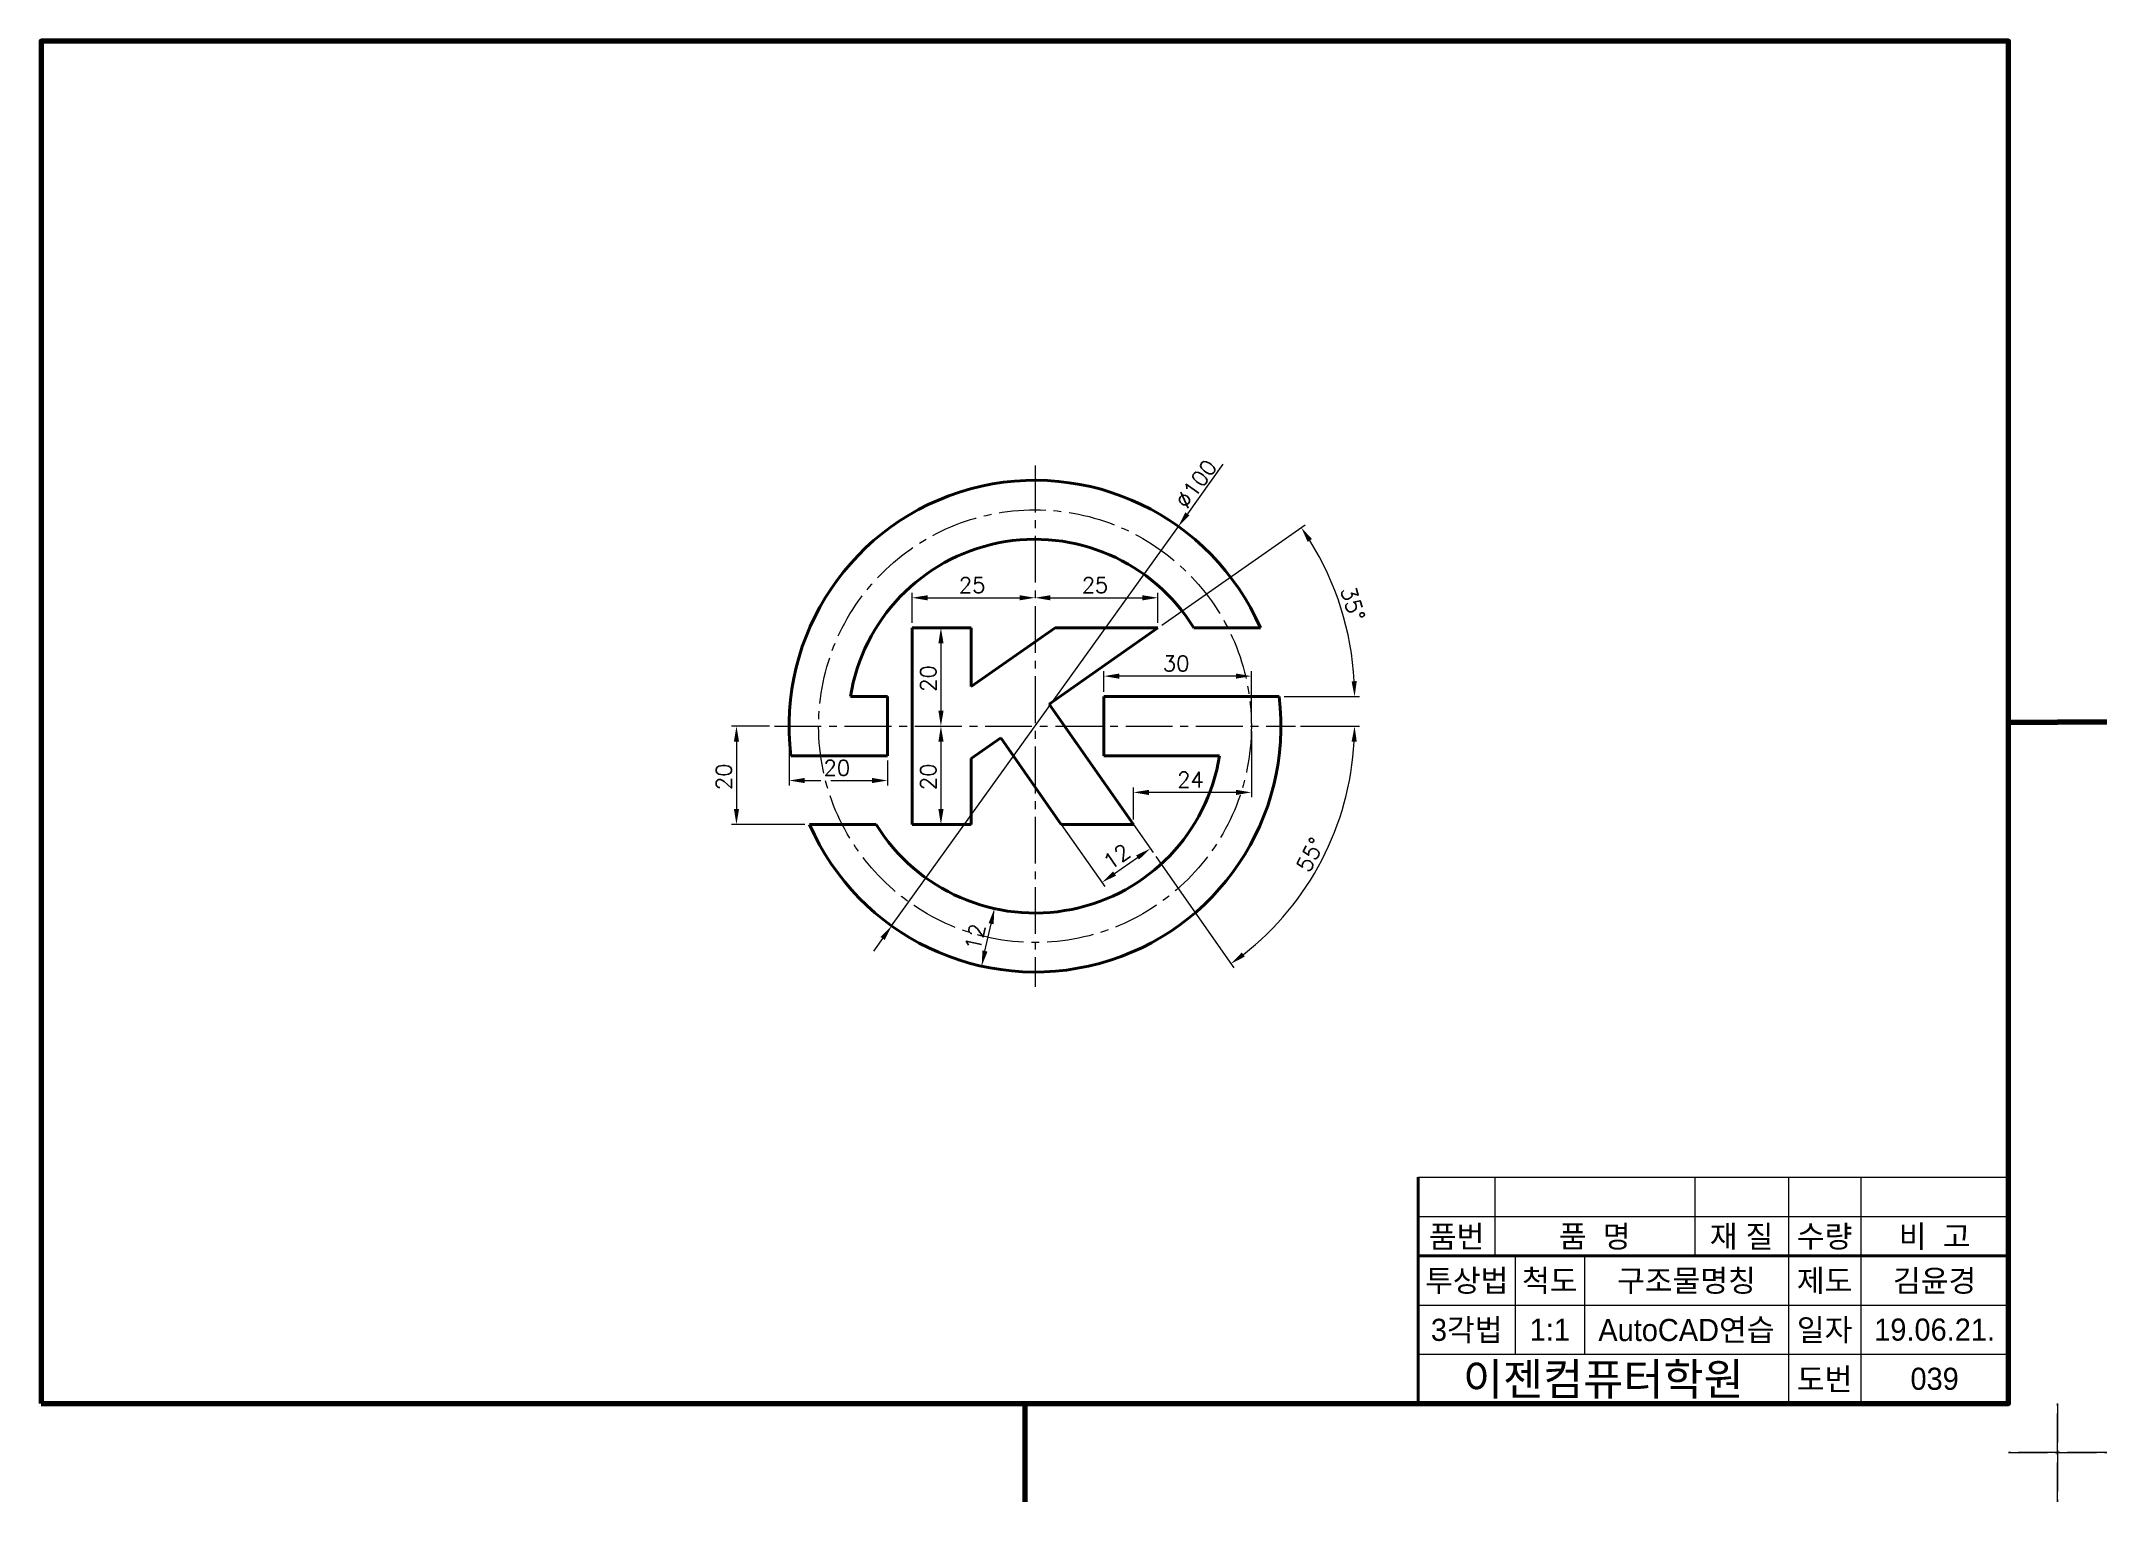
# Model space of a CAD drawing. Header units: millimetres. Extents: x 0 to 4210, y 0 to 2980.
# Drawn here: x 3370 to 3790, y 881 to 1178 of the extents above; entities that cross this region are included whole.
import ezdxf
from ezdxf.enums import TextEntityAlignment as Align

# ---------------------------------------------------------------- set-up
doc = ezdxf.new("R2010")
doc.units = ezdxf.units.MM
doc.linetypes.add('CENTER2', pattern=[28.575, 19.05, -3.175, 3.175, -3.175])
doc.linetypes.add('PHANTOM2', pattern=[31.75, 15.875, -3.175, 3.175, -3.175, 3.175, -3.175])
for name, color, linetype, lineweight in [('가는선', 1, 'Continuous', 13), ('구분선', 1, 'PHANTOM2', 13), ('문자', 2, 'Continuous', 20), ('외곽선', 4, 'Continuous', 70), ('외형선', 3, 'Continuous', 40), ('중심선', 1, 'CENTER2', 13), ('치수선', 1, 'Continuous', 13)]:
    doc.layers.add(name, color=color, linetype=linetype, lineweight=lineweight)
doc.styles.get("Standard").update_dxf_attribs({"font": 'romans.shx'})
doc.styles.add('한글', font='')
doc.styles.get('한글').set_extended_font_data('Gulim')

msp = doc.modelspace()

# ---------------------------------------------------------------- texts
at = {"layer": '문자', "ltscale": 0.5}
for s, rotation, p in [('∅100', 54.3411, (3602.96, 1082.68)), ('35°', 287.5, (3634.15, 1066.49)), ('20', 90, (3551.94, 1045.72)), ('20', 90, (3510.36, 1025.72)), ('20', 90, (3551.94, 1025.72)), ('12', 35, (3587.37, 1009.35)), ('55°', 62.5, (3627.84, 1008.75)), ('12', 77.463, (3560.84, 992.84))]:
    msp.add_text(s, height=3.15, rotation=rotation, dxfattribs=at).set_placement(p)
for s, p in [('25', (3556.57, 1065.83)), ('25', (3581.57, 1065.83)), ('30', (3598.07, 1049.9)), ('20', (3529.07, 1028.66)), ('24', (3600.99, 1026.25))]:
    msp.add_text(s, height=3.15, dxfattribs=at).set_placement(p)
at = {"layer": '문자', "ltscale": 0.5, "style": '한글'}
for s, height, p in [('품번', 4.5, (3657.79, 935)), ('품  명', 4.5, (3685.9, 935)), ('재 질', 4.5, (3715.75, 935)), ('수량', 4.5, (3732.64, 935)), ('비  고', 4.5, (3755.01, 935)), ('투상법', 4.5, (3659.86, 926)), ('척도', 4.5, (3676.76, 926)), ('구조물명칭', 4.5, (3704.54, 926)), ('제도', 4.5, (3732.64, 926)), ('김윤경', 4.5, (3755.01, 926)), ('3각법', 4.5, (3659.86, 916)), ('1:1', 4.5, (3676.76, 916)), ('AutoCAD연습', 4.5, (3704.54, 916)), ('일자', 4.5, (3732.64, 916)), ('19.06.21.', 4.5, (3755.01, 916)), ('이젠컴퓨터학원', 6.5, (3687.64, 906)), ('도번', 4.5, (3732.64, 906)), ('039', 4.5, (3755.01, 906))]:
    msp.add_text(s, height=height, dxfattribs=at).set_placement(p, align=Align.MIDDLE)

# ---------------------------------------------------------------- linework, layer by layer
at = {"layer": '가는선', "ltscale": 0.5}
for p, q in [((3650, 947), (3770, 947)), ((3665.58, 947), (3665.58, 931)), ((3706.22, 947), (3706.22, 931)), ((3725.27, 947), (3725.27, 901)), ((3740.01, 947), (3740.01, 901)), ((3650, 939), (3770, 939)), ((3669.73, 931), (3669.73, 911)), ((3683.8, 931), (3683.8, 911)), ((3650, 921), (3770, 921)), ((3650, 911), (3770, 911))]:
    msp.add_line(p, q, dxfattribs=at)
at = {"layer": '구분선', "ltscale": 0.5}
for points in [[(3770, 891), (3780, 891), (3780, 901)], [(3770, 891), (3780, 891), (3780, 901)], [(3780, 901), (3780, 891), (3790, 891)], [(3780, 901), (3780, 891), (3790, 891)], [(3780, 901), (3780, 891), (3790, 891)], [(3780, 901), (3780, 891), (3790, 891)], [(3780, 881), (3780, 891), (3770, 891)], [(3790, 891), (3780, 891), (3780, 881)], [(3790, 891), (3780, 891), (3780, 881)]]:
    msp.add_lwpolyline(points, dxfattribs=at)
at = {"layer": '외곽선', "ltscale": 0.5}
for p, q in [((3770, 1039.5), (3780, 1039.5)), ((3790, 1039.5), (3780, 1039.5)), ((3790, 1039.5), (3780, 1039.5)), ((3770, 901), (3770, 947)), ((3570, 901), (3570, 891)), ((3570, 901), (3570, 891)), ((3570, 891), (3570, 881))]:
    msp.add_line(p, q, dxfattribs=at)
msp.add_lwpolyline([(3370, 901), (3770, 901), (3770, 1178), (3370, 1178)], close=True, dxfattribs=at)
at = {"layer": '외형선', "ltscale": 0.5}
for p, q in [((3547.07, 1058.72), (3547.07, 1018.72)), ((3547.07, 1058.72), (3559.07, 1058.72)), ((3559.07, 1046.76), (3559.07, 1058.72)), ((3559.07, 1046.76), (3576.15, 1058.72)), ((3574.92, 1043.21), (3597.07, 1058.72)), ((3597.07, 1058.72), (3576.15, 1058.72)), ((3604.38, 1058.72), (3617.9, 1058.72)), ((3534.55, 1044.72), (3542.07, 1044.72)), ((3542.07, 1044.72), (3542.07, 1032.72)), ((3574.92, 1043.21), (3592.07, 1018.72)), ((3586.07, 1032.72), (3586.07, 1044.72)), ((3586.07, 1044.72), (3621.71, 1044.72)), ((3559.07, 1032.11), (3565.09, 1036.33)), ((3565.09, 1036.33), (3577.42, 1018.72)), ((3542.07, 1032.72), (3522.43, 1032.72)), ((3559.07, 1018.72), (3559.07, 1032.11)), ((3586.07, 1032.72), (3609.59, 1032.72)), ((3539.76, 1018.72), (3526.24, 1018.72)), ((3547.07, 1018.72), (3559.07, 1018.72)), ((3559.07, 1018.72), (3547.07, 1018.72)), ((3577.42, 1018.72), (3592.07, 1018.72)), ((3650, 947), (3650, 939)), ((3650, 939), (3650, 931)), ((3650, 931), (3770, 931)), ((3650, 931), (3650, 911)), ((3650, 911), (3650, 901))]:
    msp.add_line(p, q, dxfattribs=at)
for radius, start, end in [(50, 23.5782, 186.8921), (38, 31.7569, 170.9153), (50, 203.5782, 6.8921), (38, 211.7569, 350.9153)]:
    msp.add_arc((3572.07, 1038.72), radius, start, end, dxfattribs=at)
at = {"layer": '중심선', "ltscale": 0.5}
for p, q in [((3572.07, 1091.72), (3572.07, 985.72)), ((3519.07, 1038.72), (3625.07, 1038.72))]:
    msp.add_line(p, q, dxfattribs=at)
msp.add_circle((3572.07, 1038.72), 44, dxfattribs=at)
at = {"layer": '치수선', "ltscale": 0.5}
for p, q in [((3610.29, 1091.98), (3603.05, 1081.9)), ((3597.89, 1059.29), (3627.03, 1079.69)), ((3542.92, 998.09), (3601.22, 1079.34)), ((3547.07, 1059.72), (3547.07, 1065.83)), ((3550.22, 1064.83), (3568.92, 1064.83)), ((3575.22, 1064.83), (3593.92, 1064.83)), ((3597.07, 1059.72), (3597.07, 1065.83)), ((3552.07, 1058.72), (3551.94, 1058.72)), ((3552.94, 1055.57), (3552.94, 1041.87)), ((3586.07, 1045.72), (3586.07, 1049.9)), ((3612.92, 1048.9), (3589.22, 1048.9)), ((3616.07, 1039.72), (3616.07, 1049.9)), ((3622.71, 1044.72), (3638.06, 1044.72)), ((3518.07, 1038.72), (3510.36, 1038.72)), ((3522.07, 1037.72), (3522.07, 1026.66)), ((3616.07, 1037.72), (3616.07, 1024.25)), ((3626.07, 1038.72), (3638.06, 1038.72)), ((3511.36, 1035.57), (3511.36, 1021.87)), ((3552.94, 1035.57), (3552.94, 1021.87)), ((3542.07, 1031.72), (3542.07, 1026.66)), ((3525.22, 1027.66), (3528.52, 1027.66)), ((3530.57, 1027.66), (3538.92, 1027.66)), ((3592.07, 1019.72), (3592.07, 1026.25)), ((3612.92, 1025.25), (3595.22, 1025.25)), ((3525.24, 1018.72), (3510.36, 1018.72)), ((3577.42, 1018.72), (3586.24, 1006.12)), ((3592.07, 1018.72), (3596.07, 1013)), ((3588.25, 1008.74), (3592.92, 1012.01)), ((3596.65, 1012.18), (3612.47, 989.58)), ((3541.09, 995.53), (3539.25, 992.97)), ((3561.9, 992.98), (3563.14, 998.55))]:
    msp.add_line(p, q, dxfattribs=at)
for centre, radius, start, end in [((3577.08, 1044.72), 59.98, 3.0094, 31.9906), ((3578.07, 1038.72), 58.99, 308.0599, 356.9401)]:
    msp.add_arc(centre, radius, start, end, dxfattribs=at)
for points in [[(3602.63, 1082.21), (3603.48, 1081.6), (3601.22, 1079.34)], [(3627.51, 1076.2), (3628.39, 1076.78), (3626.21, 1079.12)], [(3550.22, 1065.35), (3550.22, 1064.3), (3547.07, 1064.83)], [(3568.92, 1065.35), (3568.92, 1064.3), (3572.07, 1064.83)], [(3575.22, 1065.35), (3575.22, 1064.3), (3572.07, 1064.83)], [(3593.92, 1065.35), (3593.92, 1064.3), (3597.07, 1064.83)], [(3552.42, 1055.57), (3553.47, 1055.57), (3552.94, 1058.72)], [(3589.22, 1049.42), (3589.22, 1048.37), (3586.07, 1048.9)], [(3612.92, 1049.42), (3612.92, 1048.37), (3616.07, 1048.9)], [(3637.5, 1047.88), (3636.45, 1047.85), (3637.06, 1044.72)], [(3552.42, 1041.87), (3553.47, 1041.87), (3552.94, 1038.72)], [(3510.84, 1035.57), (3511.89, 1035.57), (3511.36, 1038.72)], [(3552.42, 1035.57), (3553.47, 1035.57), (3552.94, 1038.72)], [(3636.45, 1035.58), (3637.5, 1035.55), (3637.06, 1038.72)], [(3525.22, 1028.19), (3525.22, 1027.14), (3522.07, 1027.66)], [(3538.92, 1028.19), (3538.92, 1027.14), (3542.07, 1027.66)], [(3595.22, 1025.77), (3595.22, 1024.72), (3592.07, 1025.25)], [(3612.92, 1025.77), (3612.92, 1024.72), (3616.07, 1025.25)], [(3510.84, 1021.87), (3511.89, 1021.87), (3511.36, 1018.72)], [(3552.42, 1021.87), (3553.47, 1021.87), (3552.94, 1018.72)], [(3592.62, 1012.44), (3593.22, 1011.58), (3595.5, 1013.82)], [(3587.95, 1009.17), (3588.55, 1008.31), (3585.67, 1006.93)], [(3562.63, 998.66), (3563.65, 998.44), (3563.82, 1001.62)], [(3540.66, 995.84), (3541.51, 995.23), (3542.92, 998.09)], [(3561.39, 993.1), (3562.41, 992.87), (3561.22, 989.91)], [(3614.74, 991.85), (3614.12, 992.69), (3611.9, 990.4)]]:
    msp.add_solid(points, dxfattribs=at)

msp.set_redraw_order([(e.dxf.handle, doc.entitydb.next_handle()) for e in msp.query("TEXT MTEXT ATTDEF DIMENSION ARC_DIMENSION")])  # texts and dimensions are drawn at this point

doc.saveas('drawing.dxf')
